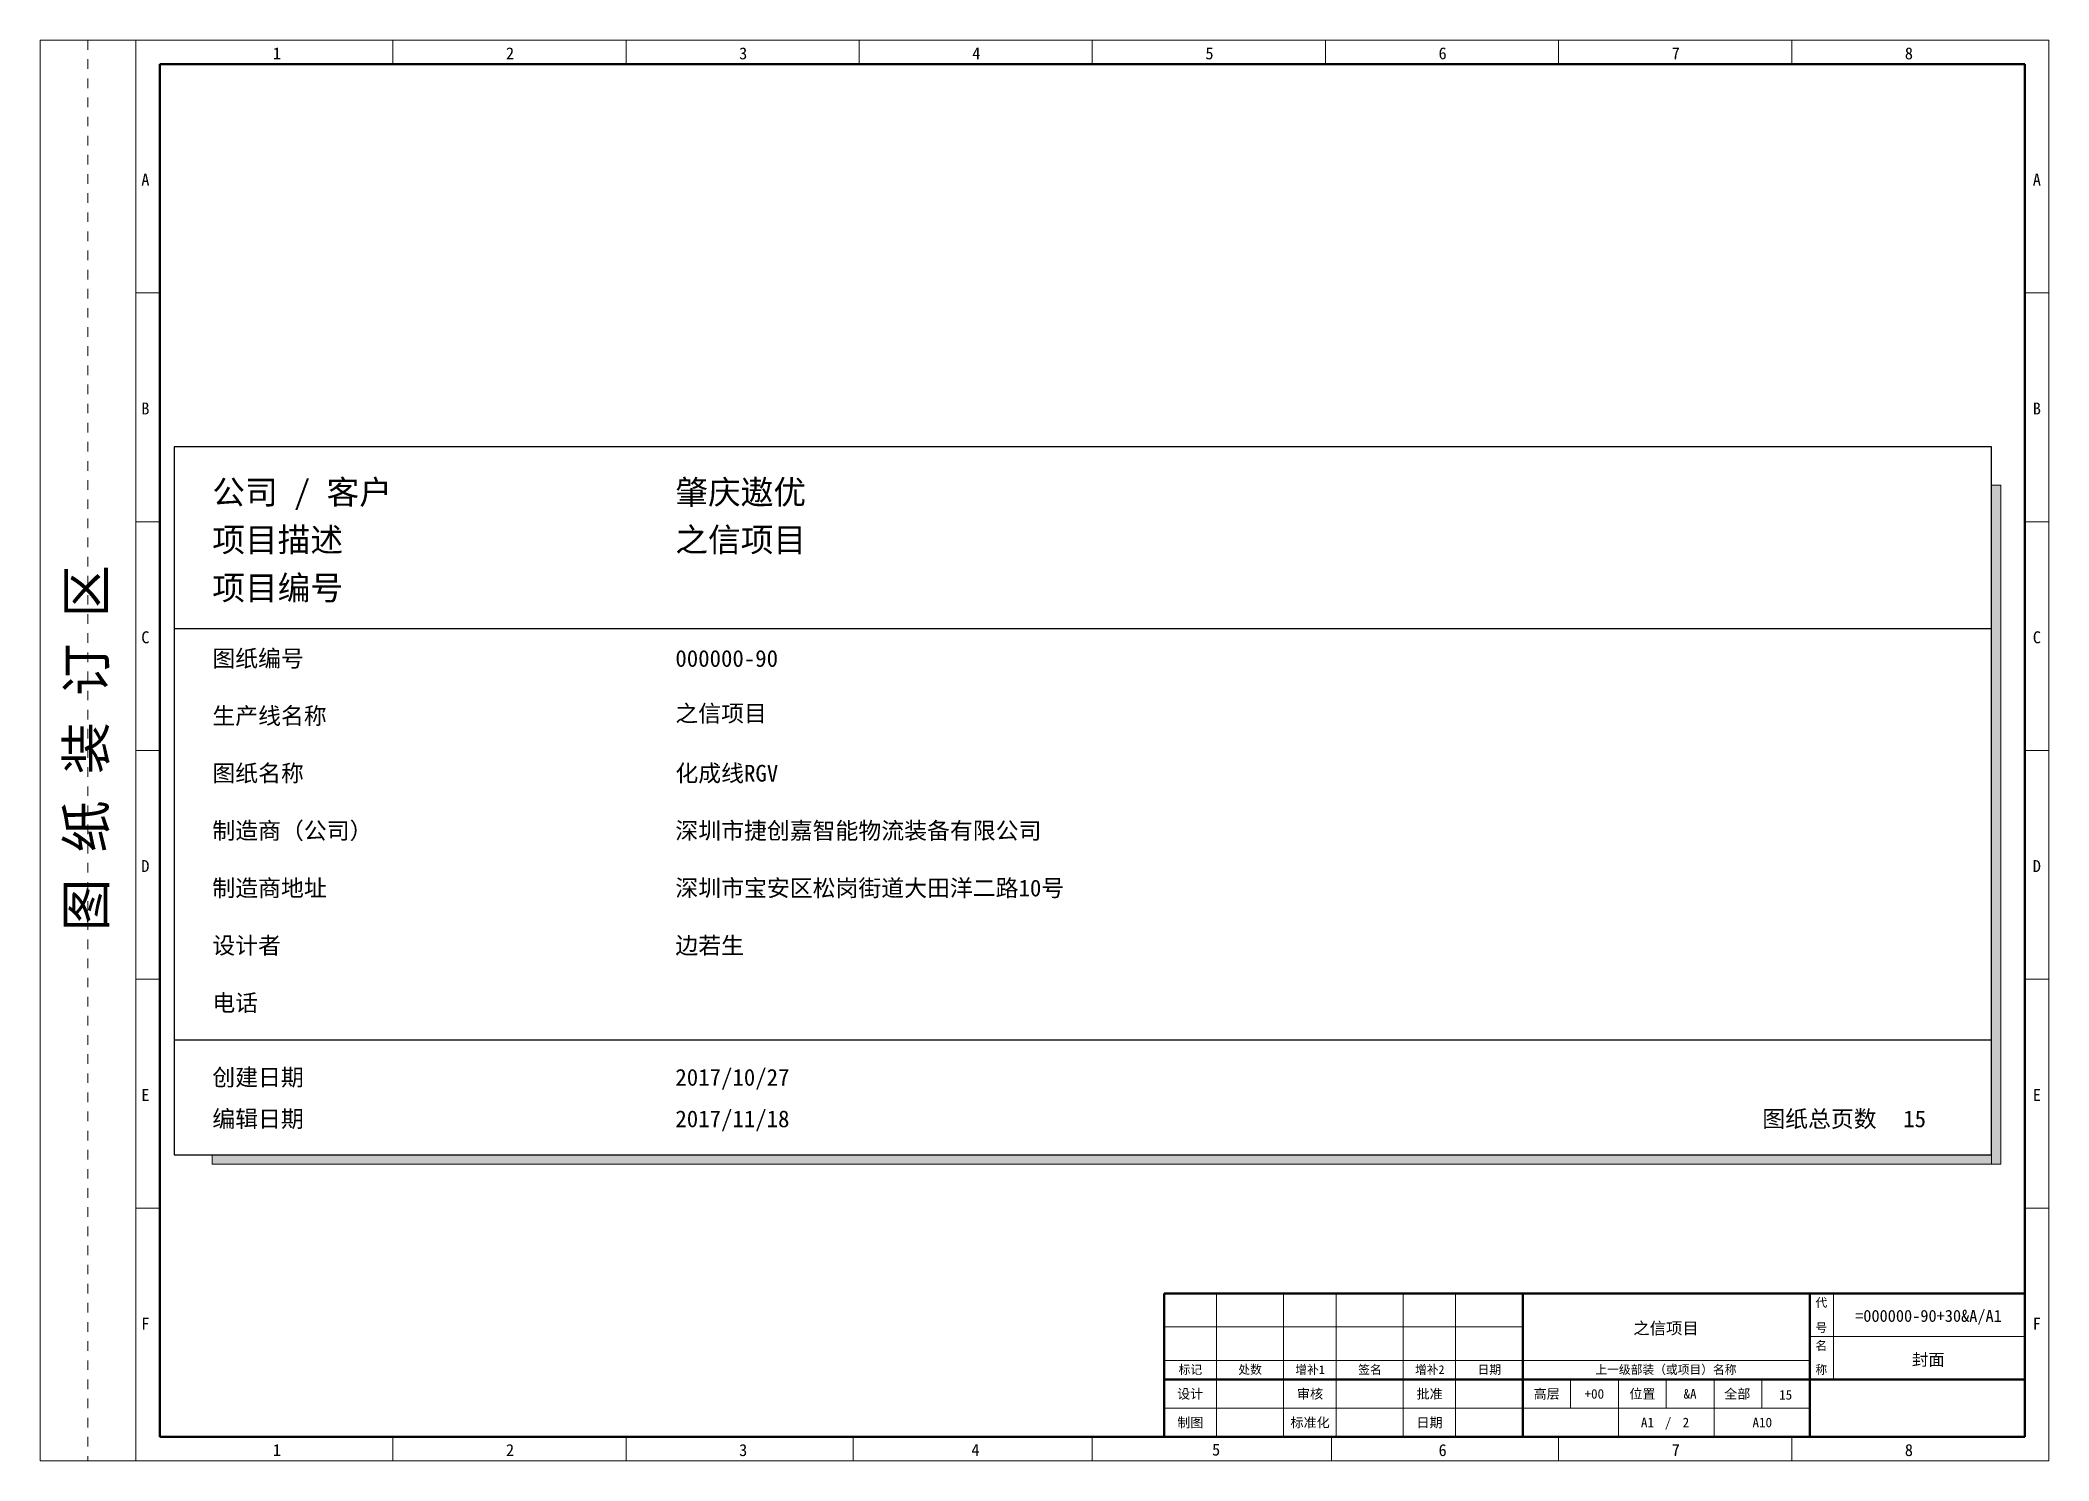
# Model space of a CAD drawing. Header units: millimetres. Extents: x -274 to 12554, y 2463 to 2760.
# Drawn here: x -274.4 to 145.6, y 2463.4 to 2760.4 of the extents above; entities that cross this region are included whole.
import ezdxf
from ezdxf.enums import TextEntityAlignment as Align

# ---------------------------------------------------------------- set-up
doc = ezdxf.new("R2010")
doc.units = ezdxf.units.MM
doc.linetypes.add('EPL_DASH', pattern=[1, 0.5, -0.5])
for name, color, linetype, lineweight in [('EPLAN200', 73, 'Continuous', 35), ('EPLAN201', 73, 'Continuous', 35), ('EPLAN451', 73, 'Continuous', 35), ('EPLAN452', 73, 'Continuous', 35), ('EPLAN453', 73, 'Continuous', 35)]:
    doc.layers.add(name, color=color, linetype=linetype, lineweight=lineweight)
doc.styles.add('宋体', font='')
doc.styles.get('宋体').set_extended_font_data('宋体')

msp = doc.modelspace()

# ---------------------------------------------------------------- texts
at = {"layer": 'EPLAN200', "color": 4, "style": '宋体'}
for s, height, p in [('公司 / 客户', 5.01, (-238.45, 2663.38)), ('项目描述', 5.01, (-238.45, 2653.43)), ('项目编号', 5.01, (-238.45, 2643.38)), ('图纸编号', 3.507, (-238.45, 2629.38)), ('生产线名称', 3.507, (-238.45, 2617.38)), ('图纸名称', 3.507, (-238.45, 2605.38)), ('制造商（公司）', 3.507, (-238.45, 2593.38)), ('制造商地址', 3.507, (-238.45, 2581.38)), ('设计者', 3.507, (-238.45, 2569.38)), ('电话', 3.507, (-238.45, 2557.38))]:
    msp.add_text(s, height=height, dxfattribs=at).set_placement(p)
for s, p in [('创建日期', (-238.45, 2543.56)), ('编辑日期', (-238.45, 2534.88))]:
    msp.add_text(s, height=3.507, dxfattribs=at).set_placement(p, align=Align.MIDDLE_LEFT)
msp.add_text('图纸总页数', height=3.507, dxfattribs=at).set_placement((109.55, 2534.88), align=Align.MIDDLE_RIGHT)
at = {"layer": 'EPLAN201', "color": 4, "style": '宋体'}
msp.add_text('图 纸 装 订 区', height=8.016, rotation=90, dxfattribs=at).set_placement((-268.85, 2612.38), align=Align.TOP_CENTER)
for s, height, p in [('代', 1.8, (97.99, 2496.46)), ('号', 1.8, (97.99, 2491.2)), ('名', 1.8, (97.99, 2487.46)), ('标记', 1.804, (-33.94, 2482.45)), ('处数', 1.804, (-21.45, 2482.45)), ('增补1', 1.804, (-8.92, 2482.45)), ('签名', 1.804, (3.61, 2482.45)), ('增补2', 1.804, (16.11, 2482.45)), ('日期', 1.804, (28.57, 2482.45)), ('上一级部装（或项目）名称', 1.8036, (65.49, 2482.45)), ('称', 1.8, (97.99, 2482.44)), ('设计', 2.004, (-33.98, 2477.38)), ('审核', 2.004, (-8.93, 2477.38)), ('批准', 2.004, (16.08, 2477.38)), ('高层', 2.004, (40.56, 2477.38)), ('位置', 2.004, (60.58, 2477.38)), ('全部', 2.004, (80.41, 2477.38)), ('制图', 2.004, (-33.94, 2471.39)), ('标准化', 2.004, (-8.91, 2471.39)), ('日期', 2.004, (16.06, 2471.39)), ('/', 2, (65.96, 2471.41))]:
    msp.add_text(s, height=height, dxfattribs=at).set_placement(p, align=Align.MIDDLE_CENTER)
at = {"layer": 'EPLAN451', "color": 4, "style": '宋体'}
for s, height, p in [('肇庆遨优', 5.01, (-141.63, 2663.38)), ('之信项目', 5.01, (-141.63, 2653.43)), ('000000-90', 3.507, (-141.63, 2629.38)), ('之信项目', 3.507, (-141.63, 2617.89)), ('深圳市捷创嘉智能物流装备有限公司', 3.507, (-141.63, 2593.38)), ('深圳市宝安区松岗街道大田洋二路10号', 3.507, (-141.63, 2581.38)), ('边若生', 3.507, (-141.63, 2569.38))]:
    msp.add_text(s, height=height, dxfattribs=at).set_placement(p)
for s, p in [('2017/10/27', (-141.63, 2543.56)), ('2017/11/18', (-141.63, 2534.88))]:
    msp.add_text(s, height=3.507, dxfattribs=at).set_placement(p, align=Align.MIDDLE_LEFT)
msp.add_text('之信项目', height=2.505, dxfattribs=at).set_placement((65.52, 2491.1), align=Align.MIDDLE_CENTER)
at = {"layer": 'EPLAN452', "color": 4, "style": '宋体'}
msp.add_text('化成线RGV', height=3.507, dxfattribs=at).set_placement((-141.63, 2605.38))
for s, height, p in [('15', 3.507, (117.49, 2534.88)), ('=000000-90+30&A/A1', 2.505, (120.39, 2493.69)), ('封面', 2.505, (120.36, 2484.55)), ('+00', 2.004, (50.52, 2477.38)), ('&A', 2.004, (70.53, 2477.38)), ('15', 2.004, (90.53, 2477.18)), ('A10', 2.004, (85.64, 2471.4))]:
    msp.add_text(s, height=height, dxfattribs=at).set_placement(p, align=Align.MIDDLE_CENTER)
msp.add_text('A1', height=2.004, dxfattribs=at).set_placement((62.99, 2471.41), align=Align.MIDDLE_RIGHT)
msp.add_text('2', height=2, dxfattribs=at).set_placement((68.99, 2471.41), align=Align.MIDDLE_LEFT)
at = {"layer": 'EPLAN453', "color": 4, "style": '宋体'}
for s, p in [('1', (-224.95, 2757.63)), ('2', (-176.2, 2757.63)), ('3', (-127.45, 2757.63)), ('4', (-78.7, 2757.63)), ('5', (-29.95, 2757.63)), ('6', (18.8, 2757.63)), ('7', (67.55, 2757.63)), ('8', (116.3, 2757.63)), ('A', (-252.45, 2731.22)), ('A', (143.05, 2731.22)), ('B', (-252.45, 2683.38)), ('B', (143.05, 2683.38)), ('C', (-252.45, 2635.55)), ('C', (143.05, 2635.55)), ('D', (-252.45, 2587.72)), ('D', (143.05, 2587.72)), ('E', (-252.45, 2539.88)), ('E', (143.05, 2539.88)), ('F', (-252.45, 2492.05)), ('F', (143.05, 2492.05)), ('1', (-224.95, 2465.63)), ('2', (-176.2, 2465.63)), ('3', (-127.45, 2465.63)), ('4', (-78.89, 2465.67)), ('5', (-28.56, 2465.74)), ('6', (18.8, 2465.63)), ('7', (67.55, 2465.63)), ('8', (116.3, 2465.63))]:
    msp.add_text(s, height=2.5, dxfattribs=at).set_placement(p, align=Align.MIDDLE_CENTER)

# ---------------------------------------------------------------- hatches: boundary and pattern name
at = {"layer": 'EPLAN200', "linetype": 'Continuous', "lineweight": 13, "ltscale": 4}
for points in [[(133.55, 2525.38), (135.55, 2525.38), (135.55, 2667.38), (133.55, 2667.38)], [(-238.45, 2525.38), (133.55, 2525.38), (133.55, 2527.38), (-238.45, 2527.38)]]:
    msp.add_hatch(color=4, dxfattribs=at).paths.add_polyline_path(points, flags=0)

# ---------------------------------------------------------------- linework, layer by layer
at = {"layer": 'EPLAN200', "color": 4, "linetype": 'Continuous', "lineweight": 25, "ltscale": 4}
for p, q in [((-246.45, 2637.38), (133.55, 2637.38)), ((-246.45, 2551.38), (133.55, 2551.38))]:
    msp.add_line(p, q, dxfattribs=at)
msp.add_lwpolyline([(-246.45, 2527.38), (133.55, 2527.38), (133.55, 2675.38), (-246.45, 2675.38)], close=True, dxfattribs=at)
at = {"layer": 'EPLAN200', "color": 4, "linetype": 'Continuous', "lineweight": 13, "ltscale": 4}
for points in [[(133.55, 2525.38), (135.55, 2525.38), (135.55, 2667.38), (133.55, 2667.38)], [(-238.45, 2525.38), (133.55, 2525.38), (133.55, 2527.38), (-238.45, 2527.38)]]:
    msp.add_lwpolyline(points, close=True, dxfattribs=at)
at = {"layer": 'EPLAN201', "color": 4, "linetype": 'Continuous', "lineweight": 20, "ltscale": 12}
for p, q in [((-274.45, 2760.38), (145.55, 2760.38)), ((-274.45, 2463.38), (-274.45, 2760.38)), ((-200.7, 2760.38), (-200.7, 2755.38)), ((-151.95, 2760.38), (-151.95, 2755.38)), ((-103.2, 2760.38), (-103.2, 2755.38)), ((-54.45, 2755.38), (-54.45, 2760.38)), ((-5.7, 2760.38), (-5.7, 2755.38)), ((43.05, 2760.38), (43.05, 2755.38)), ((91.8, 2760.38), (91.8, 2755.38)), ((145.55, 2760.38), (145.55, 2463.38)), ((-254.45, 2707.55), (-249.45, 2707.55)), ((140.55, 2707.55), (145.55, 2707.55)), ((-254.45, 2659.72), (-249.45, 2659.72)), ((140.55, 2659.72), (145.55, 2659.72)), ((-254.45, 2611.88), (-249.45, 2611.88)), ((140.55, 2611.88), (145.55, 2611.88)), ((-254.45, 2564.05), (-249.45, 2564.05)), ((140.55, 2564.05), (145.55, 2564.05)), ((-254.45, 2516.22), (-249.45, 2516.22)), ((140.55, 2516.22), (145.55, 2516.22)), ((95.55, 2489.38), (140.55, 2489.38)), ((45.55, 2480.38), (45.55, 2474.38)), ((55.55, 2480.38), (55.55, 2474.38)), ((65.55, 2480.38), (65.55, 2474.38)), ((75.55, 2480.38), (75.55, 2474.38)), ((85.55, 2480.38), (85.55, 2474.38)), ((-39.45, 2474.38), (95.55, 2474.38)), ((55.55, 2474.38), (55.55, 2468.38)), ((75.55, 2474.38), (75.55, 2468.38)), ((-200.7, 2468.38), (-200.7, 2463.38)), ((-151.95, 2468.38), (-151.95, 2463.38)), ((-104.45, 2463.38), (-104.45, 2468.38)), ((-54.45, 2468.38), (-54.45, 2463.38)), ((-4.45, 2463.38), (-4.45, 2468.38)), ((43.05, 2468.38), (43.05, 2463.38)), ((91.8, 2468.38), (91.8, 2463.38)), ((145.55, 2463.38), (-274.45, 2463.38))]:
    msp.add_line(p, q, dxfattribs=at)
at = {"layer": 'EPLAN201', "color": 4, "linetype": 'EPL_DASH', "lineweight": 20, "ltscale": 4}
msp.add_line((-264.45, 2760.38), (-264.45, 2463.38), dxfattribs=at)
at = {"layer": 'EPLAN201', "color": 4, "linetype": 'Continuous', "lineweight": 20, "ltscale": 4}
for p, q in [((-254.45, 2463.38), (-254.45, 2760.38)), ((-28.45, 2468.38), (-28.45, 2498.38)), ((-14.45, 2468.38), (-14.45, 2498.38)), ((-3.45, 2468.38), (-3.45, 2498.38)), ((10.55, 2468.38), (10.55, 2498.38)), ((21.52, 2468.45), (21.52, 2498.45)), ((100.55, 2480.38), (100.55, 2498.38)), ((-39.45, 2491.38), (35.55, 2491.38)), ((-39.45, 2484.38), (95.55, 2484.38))]:
    msp.add_line(p, q, dxfattribs=at)
at = {"layer": 'EPLAN201', "color": 4, "linetype": 'Continuous', "lineweight": 50, "ltscale": 12}
for p, q in [((140.55, 2755.38), (-249.45, 2755.38)), ((-39.45, 2468.38), (-39.45, 2498.38)), ((35.55, 2468.38), (35.55, 2498.38)), ((95.55, 2468.38), (95.55, 2498.38)), ((-39.45, 2480.38), (140.55, 2480.38)), ((-249.45, 2468.38), (140.55, 2468.38))]:
    msp.add_line(p, q, dxfattribs=at)
at = {"layer": 'EPLAN201', "color": 4, "linetype": 'Continuous', "lineweight": 50, "ltscale": 4}
for p, q in [((-249.45, 2755.38), (-249.45, 2468.38)), ((140.55, 2755.38), (140.55, 2468.38)), ((-39.45, 2498.38), (140.55, 2498.38))]:
    msp.add_line(p, q, dxfattribs=at)
at = {"layer": 'EPLAN201', "color": 4, "linetype": 'Continuous', "lineweight": 15, "ltscale": 12}
for p, q in [((-54.45, 2468.38), (-54.45, 2463.38)), ((-104.45, 2463.38), (-4.45, 2463.38))]:
    msp.add_line(p, q, dxfattribs=at)
at = {"layer": 'EPLAN201', "color": 4, "linetype": 'Continuous', "lineweight": 35, "ltscale": 12}
msp.add_line((-39.45, 2468.38), (140.55, 2468.38), dxfattribs=at)

msp.set_redraw_order([(e.dxf.handle, doc.entitydb.next_handle()) for e in msp.query("TEXT MTEXT ATTDEF DIMENSION ARC_DIMENSION")])  # texts and dimensions are drawn at this point

doc.saveas('drawing.dxf')
